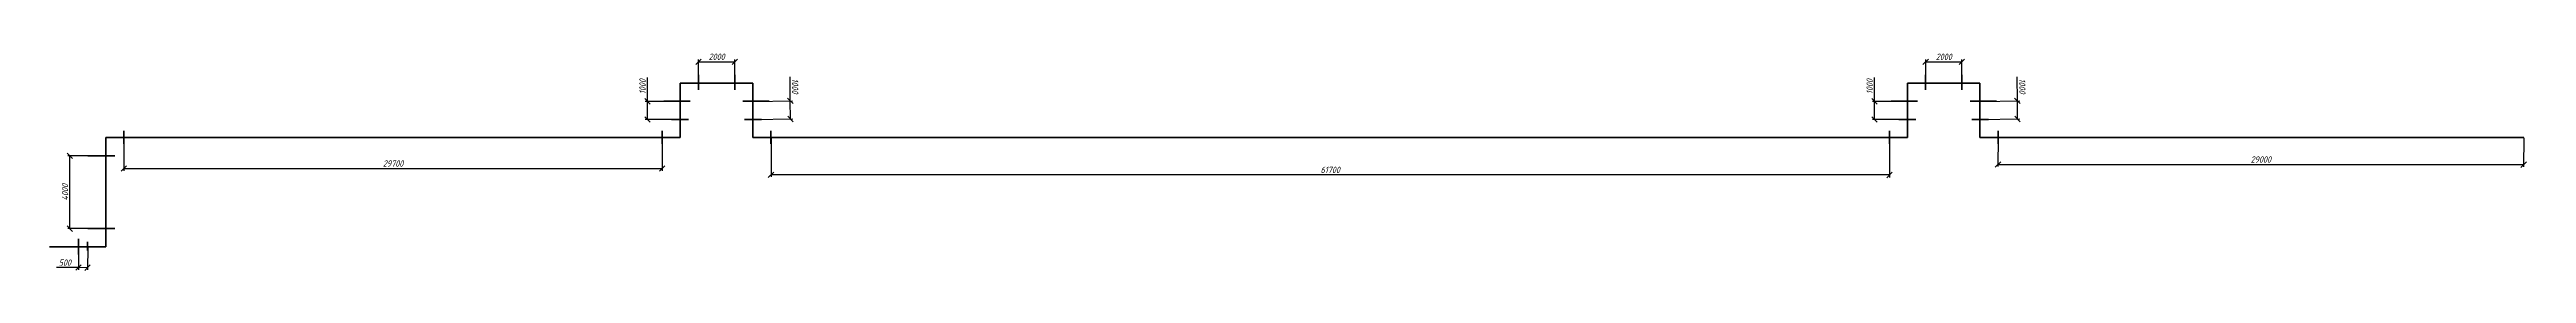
# Model space of a CAD drawing. Header units: millimetres. Extents: x 1114 to 8235, y 637 to 5441.
# Drawn here: x 3198 to 4565, y 2496 to 2615 of the extents above; entities that cross this region are included whole.
import ezdxf

# ---------------------------------------------------------------- set-up
doc = ezdxf.new("R2010")
doc.units = ezdxf.units.MM
doc.styles.add('GOST', font='gost.shx', dxfattribs={"oblique": 15})
doc.dimstyles.new('М 1 к 100', dxfattribs={"dimtxt": 3.5, "dimasz": 3, "dimexe": 1.25, "dimexo": 0, "dimgap": 1, "dimtad": 1, "dimdec": 0, "dimlfac": 100, "dimtxsty": 'GOST', "dimblk": 'OBLIQUE', "dimcen": 5, "dimclrd": 256, "dimclre": 256, "dimclrt": 256, "dimazin": 2, "dimtfac": 1, "dimtdec": 0, "dimtmove": 0, "dimatfit": 3, "dimldrblk": 'NONE', "dimfxl": 0, "dimlwd": -1, "dimlwe": -1, "dimarcsym": 0})

msp = doc.modelspace()

# ---------------------------------------------------------------- blocks, each defined once
blk = doc.blocks.new('_Oblique')
at = {"color": 0, "linetype": 'ByBlock', "lineweight": -2}
blk.add_line((-0.5, -0.5), (0.5, 0.5), dxfattribs=at)
blk = doc.blocks.new('*D295')
at = {"transparency": 16777216}
for p, q in [((3214.5, 2508.6), (3214.4, 2495.8)), ((3219.5, 2508.5), (3219.4, 2495.8)), ((3214.4, 2497.1), (3202.3, 2497.1)), ((3219.4, 2497), (3214.4, 2497.1))]:
    blk.add_line(p, q, dxfattribs=at)
at = {"layer": 'Defpoints', "color": 0, "lineweight": 35, "transparency": 16777216}
for p in [(3214.5, 2508.6), (3219.5, 2508.5), (3214.4, 2497.1)]:
    blk.add_point(p, dxfattribs=at)
at = {"transparency": 16777216, "xscale": 3, "yscale": 3, "zscale": 3}
for p, rotation in [((3214.4, 2497.1), 179.8070591155527), ((3219.4, 2497), 359.8070591155528)]:
    blk.add_blockref('_Oblique', p, dxfattribs=dict(at, rotation=rotation))
at = {"lineweight": 35, "transparency": 16777216, "insert": (3206.9, 2499.8), "char_height": 3.5, "attachment_point": 5, "rotation": 359.8071, "style": 'GOST'}
blk.add_mtext('500', dxfattribs=at)
blk = doc.blocks.new('_None')
blk = doc.blocks.new('*D296')
at = {"transparency": 16777216}
for p, q in [((3229.5, 2558.5), (3208.5, 2558.5)), ((3209.7, 2518.5), (3209.7, 2558.5)), ((3229.5, 2518.5), (3208.5, 2518.5))]:
    blk.add_line(p, q, dxfattribs=at)
at = {"layer": 'Defpoints', "color": 0, "lineweight": 35, "transparency": 16777216}
for p in [(3209.7, 2558.5), (3229.5, 2558.5), (3229.5, 2518.5)]:
    blk.add_point(p, dxfattribs=at)
at = {"transparency": 16777216, "xscale": 3, "yscale": 3, "zscale": 3}
for p, rotation in [((3209.7, 2558.5), 90), ((3209.7, 2518.5), 270)]:
    blk.add_blockref('_Oblique', p, dxfattribs=dict(at, rotation=rotation))
at = {"lineweight": 35, "transparency": 16777216, "insert": (3207, 2538.5), "char_height": 3.5, "attachment_point": 5, "rotation": 90, "style": 'GOST'}
blk.add_mtext('4000', dxfattribs=at)
blk = doc.blocks.new('*D297')
at = {"transparency": 16777216}
for p, q in [((3528.3, 2588.5), (3528.3, 2601.7)), ((3546.5, 2588.5), (3527.1, 2588.5)), ((3528.3, 2578.5), (3528.3, 2588.5)), ((3546.5, 2578.5), (3527.1, 2578.5))]:
    blk.add_line(p, q, dxfattribs=at)
at = {"layer": 'Defpoints', "color": 0, "lineweight": 35, "transparency": 16777216}
for p in [(3528.3, 2588.5), (3546.5, 2588.5), (3546.5, 2578.5)]:
    blk.add_point(p, dxfattribs=at)
at = {"transparency": 16777216, "xscale": 3, "yscale": 3, "zscale": 3}
for p, rotation in [((3528.3, 2588.5), 90), ((3528.3, 2578.5), 270)]:
    blk.add_blockref('_Oblique', p, dxfattribs=dict(at, rotation=rotation))
at = {"lineweight": 35, "transparency": 16777216, "insert": (3525.6, 2596.6), "char_height": 3.5, "attachment_point": 5, "rotation": 90, "style": 'GOST'}
blk.add_mtext('1000', dxfattribs=at)
blk = doc.blocks.new('*D298')
at = {"transparency": 16777216}
for p, q in [((3556.5, 2598.5), (3556.5, 2611.5)), ((3556.5, 2610.2), (3576.5, 2610.2)), ((3576.5, 2598.5), (3576.5, 2611.5))]:
    blk.add_line(p, q, dxfattribs=at)
at = {"layer": 'Defpoints', "color": 0, "lineweight": 35, "transparency": 16777216}
for p in [(3576.5, 2610.2), (3556.5, 2598.5), (3576.5, 2598.5)]:
    blk.add_point(p, dxfattribs=at)
at = {"transparency": 16777216, "xscale": 3, "yscale": 3, "zscale": 3, "rotation": 180}
blk.add_blockref('_Oblique', (3556.5, 2610.2), dxfattribs=at)
at = {"transparency": 16777216, "xscale": 3, "yscale": 3, "zscale": 3}
blk.add_blockref('_Oblique', (3576.5, 2610.2), dxfattribs=at)
at = {"lineweight": 35, "transparency": 16777216, "insert": (3566.5, 2613), "char_height": 3.5, "attachment_point": 5, "style": 'GOST'}
blk.add_mtext('2000', dxfattribs=at)
blk = doc.blocks.new('*D299')
at = {"transparency": 16777216}
for p, q in [((3607.1, 2588.8), (3607, 2602)), ((3586.5, 2588.5), (3608.4, 2588.8)), ((3607.2, 2578.8), (3607.1, 2588.8)), ((3586.6, 2578.5), (3608.5, 2578.8))]:
    blk.add_line(p, q, dxfattribs=at)
at = {"layer": 'Defpoints', "color": 0, "lineweight": 35, "transparency": 16777216}
for p in [(3586.5, 2588.5), (3586.6, 2578.5), (3607.2, 2578.8)]:
    blk.add_point(p, dxfattribs=at)
at = {"transparency": 16777216, "xscale": 3, "yscale": 3, "zscale": 3}
for p, rotation in [((3607.1, 2588.8), 90.66701232161404), ((3607.2, 2578.8), 270.667012321614)]:
    blk.add_blockref('_Oblique', p, dxfattribs=dict(at, rotation=rotation))
at = {"lineweight": 35, "transparency": 16777216, "insert": (3609.8, 2596.9), "char_height": 3.5, "attachment_point": 5, "rotation": 270.667, "style": 'GOST'}
blk.add_mtext('1000', dxfattribs=at)
blk = doc.blocks.new('*D300')
at = {"transparency": 16777216}
for p, q in [((3239.5, 2568.7), (3239.5, 2550.3)), ((3536.5, 2568.7), (3536.5, 2550.3)), ((3239.5, 2551.6), (3536.5, 2551.6))]:
    blk.add_line(p, q, dxfattribs=at)
at = {"layer": 'Defpoints', "color": 0, "lineweight": 35, "transparency": 16777216}
for p in [(3239.5, 2568.7), (3536.5, 2568.7), (3536.5, 2551.6)]:
    blk.add_point(p, dxfattribs=at)
at = {"transparency": 16777216, "xscale": 3, "yscale": 3, "zscale": 3, "rotation": 180}
blk.add_blockref('_Oblique', (3239.5, 2551.6), dxfattribs=at)
at = {"transparency": 16777216, "xscale": 3, "yscale": 3, "zscale": 3}
blk.add_blockref('_Oblique', (3536.5, 2551.6), dxfattribs=at)
at = {"lineweight": 35, "transparency": 16777216, "insert": (3388, 2554.3), "char_height": 3.5, "attachment_point": 5, "style": 'GOST'}
blk.add_mtext('29700', dxfattribs=at)
blk = doc.blocks.new('*D301')
at = {"transparency": 16777216}
for p, q in [((4205.3, 2588.5), (4205.3, 2601.7)), ((4223.5, 2588.5), (4204.1, 2588.5)), ((4205.3, 2578.5), (4205.3, 2588.5)), ((4223.5, 2578.5), (4204.1, 2578.5))]:
    blk.add_line(p, q, dxfattribs=at)
at = {"layer": 'Defpoints', "color": 0, "lineweight": 35, "transparency": 16777216}
for p in [(4205.3, 2588.5), (4223.5, 2588.5), (4223.5, 2578.5)]:
    blk.add_point(p, dxfattribs=at)
at = {"transparency": 16777216, "xscale": 3, "yscale": 3, "zscale": 3}
for p, rotation in [((4205.3, 2588.5), 90), ((4205.3, 2578.5), 270)]:
    blk.add_blockref('_Oblique', p, dxfattribs=dict(at, rotation=rotation))
at = {"lineweight": 35, "transparency": 16777216, "insert": (4202.6, 2596.6), "char_height": 3.5, "attachment_point": 5, "rotation": 90, "style": 'GOST'}
blk.add_mtext('1000', dxfattribs=at)
blk = doc.blocks.new('*D302')
at = {"transparency": 16777216}
for p, q in [((4233.5, 2598.5), (4233.5, 2611.5)), ((4233.5, 2610.2), (4253.5, 2610.2)), ((4253.5, 2598.5), (4253.5, 2611.5))]:
    blk.add_line(p, q, dxfattribs=at)
at = {"layer": 'Defpoints', "color": 0, "lineweight": 35, "transparency": 16777216}
for p in [(4253.5, 2610.2), (4233.5, 2598.5), (4253.5, 2598.5)]:
    blk.add_point(p, dxfattribs=at)
at = {"transparency": 16777216, "xscale": 3, "yscale": 3, "zscale": 3, "rotation": 180}
blk.add_blockref('_Oblique', (4233.5, 2610.2), dxfattribs=at)
at = {"transparency": 16777216, "xscale": 3, "yscale": 3, "zscale": 3}
blk.add_blockref('_Oblique', (4253.5, 2610.2), dxfattribs=at)
at = {"lineweight": 35, "transparency": 16777216, "insert": (4243.5, 2613), "char_height": 3.5, "attachment_point": 5, "style": 'GOST'}
blk.add_mtext('2000', dxfattribs=at)
blk = doc.blocks.new('*D303')
at = {"transparency": 16777216}
for p, q in [((4284.1, 2588.8), (4284, 2602)), ((4263.5, 2588.5), (4285.4, 2588.8)), ((4284.2, 2578.8), (4284.1, 2588.8)), ((4263.6, 2578.5), (4285.5, 2578.8))]:
    blk.add_line(p, q, dxfattribs=at)
at = {"layer": 'Defpoints', "color": 0, "lineweight": 35, "transparency": 16777216}
for p in [(4263.5, 2588.5), (4263.6, 2578.5), (4284.2, 2578.8)]:
    blk.add_point(p, dxfattribs=at)
at = {"transparency": 16777216, "xscale": 3, "yscale": 3, "zscale": 3}
for p, rotation in [((4284.1, 2588.8), 90.66701232161404), ((4284.2, 2578.8), 270.667012321614)]:
    blk.add_blockref('_Oblique', p, dxfattribs=dict(at, rotation=rotation))
at = {"lineweight": 35, "transparency": 16777216, "insert": (4286.8, 2596.9), "char_height": 3.5, "attachment_point": 5, "rotation": 270.667, "style": 'GOST'}
blk.add_mtext('1000', dxfattribs=at)
blk = doc.blocks.new('*D304')
at = {"transparency": 16777216}
for p, q in [((4273.5, 2568.7), (4273.4, 2552.6)), ((4563.5, 2568.5), (4563.4, 2552.4)), ((4273.4, 2553.8), (4563.4, 2553.7))]:
    blk.add_line(p, q, dxfattribs=at)
at = {"layer": 'Defpoints', "color": 0, "lineweight": 35, "transparency": 16777216}
for p in [(4273.5, 2568.7), (4563.5, 2568.5), (4563.4, 2553.7)]:
    blk.add_point(p, dxfattribs=at)
at = {"transparency": 16777216, "xscale": 3, "yscale": 3, "zscale": 3}
for p, rotation in [((4273.4, 2553.8), 179.9697581829088), ((4563.4, 2553.7), 359.9697581829088)]:
    blk.add_blockref('_Oblique', p, dxfattribs=dict(at, rotation=rotation))
at = {"lineweight": 35, "transparency": 16777216, "insert": (4418.4, 2556.5), "char_height": 3.5, "attachment_point": 5, "rotation": 359.9698, "style": 'GOST'}
blk.add_mtext('29000', dxfattribs=at)
blk = doc.blocks.new('*D305')
at = {"transparency": 16777216}
for p, q in [((3596.5, 2568.7), (3596.5, 2546.9)), ((4213.5, 2568.5), (4213.5, 2546.7)), ((4213.5, 2548), (3596.5, 2548.1))]:
    blk.add_line(p, q, dxfattribs=at)
at = {"layer": 'Defpoints', "color": 0, "lineweight": 35, "transparency": 16777216}
for p in [(3596.5, 2568.7), (4213.5, 2568.5), (3596.5, 2548.1)]:
    blk.add_point(p, dxfattribs=at)
at = {"transparency": 16777216, "xscale": 3, "yscale": 3, "zscale": 3}
for p, rotation in [((3596.5, 2548.1), 179.9857858547958), ((4213.5, 2548), 359.9857858547959)]:
    blk.add_blockref('_Oblique', p, dxfattribs=dict(at, rotation=rotation))
at = {"lineweight": 35, "transparency": 16777216, "insert": (3905, 2550.8), "char_height": 3.5, "attachment_point": 5, "rotation": 359.9858, "style": 'GOST'}
blk.add_mtext('61700', dxfattribs=at)

# ---------------------------------------------------------------- dimensions: what is measured, and where the dimension line sits
at = {"color": 18, "lineweight": 35, "true_color": 0x000000}
for p1, p2, distance, picture, middle in [((3556.456, 2598.542), (3576.456, 2598.542), 11.696, '*D298', (3566.456, 2612.988)), ((4233.456, 2598.542), (4253.456, 2598.542), 11.696, '*D302', (4243.456, 2612.988)), ((3546.456, 2578.542), (3546.456, 2588.542), 18.154, '*D297', (3525.552, 2596.639)), ((4223.456, 2578.542), (4223.456, 2588.542), 18.154, '*D301', (4202.552, 2596.639)), ((3229.456, 2518.542), (3229.456, 2558.542), 19.735, '*D296', (3206.972, 2538.542)), ((3239.456, 2568.695), (3536.456, 2568.695), -17.118, '*D300', (3387.956, 2554.327)), ((4213.456, 2568.542), (3596.456, 2568.695), 20.592, '*D305', (3904.952, 2550.777)), ((4273.456, 2568.695), (4563.456, 2568.542), -14.878, '*D304', (4418.45, 2556.491)), ((3219.456, 2508.542), (3214.456, 2508.559), 11.501, '*D295', (3206.877, 2499.833))]:
    dim = msp.add_aligned_dim(p1=p1, p2=p2, distance=distance, dimstyle='М 1 к 100', dxfattribs=at)
    dim.commit()
    dim.dimension.update_dxf_attribs({"geometry": picture, "text_midpoint": middle})
for base, p1, p2, picture, middle in [((3607.22, 2578.782), (3586.456, 2588.542), (3586.573, 2578.542), '*D299', (3607.01, 2596.878)), ((4284.22, 2578.782), (4263.456, 2588.542), (4263.573, 2578.542), '*D303', (4284.01, 2596.878))]:
    dim = msp.add_linear_dim(base=base, p1=p1, p2=p2, angle=270.667012, dimstyle='М 1 к 100', dxfattribs=at)
    dim.commit()
    dim.dimension.update_dxf_attribs({"geometry": picture, "text_midpoint": middle, "dimtype": 161})

# ---------------------------------------------------------------- linework, layer by layer
at = {"color": 18, "lineweight": 35, "true_color": 0x000000}
for p, q in [((3546.456, 2568.542), (3546.456, 2598.542)), ((3546.456, 2598.542), (3586.456, 2598.542)), ((3586.456, 2598.542), (3546.456, 2598.542)), ((3556.456, 2603.029), (3556.456, 2594.898)), ((3576.456, 2603.029), (3576.456, 2594.898)), ((3586.456, 2568.542), (3586.456, 2598.542)), ((4223.456, 2568.542), (4223.456, 2598.542)), ((4223.456, 2598.542), (4263.456, 2598.542)), ((4263.456, 2598.542), (4223.456, 2598.542)), ((4233.456, 2603.029), (4233.456, 2594.898)), ((4253.456, 2603.029), (4253.456, 2594.898)), ((4263.456, 2568.542), (4263.456, 2598.542)), ((3551.933, 2588.542), (3537.419, 2588.542)), ((3580.98, 2588.542), (3595.494, 2588.542)), ((4228.933, 2588.542), (4214.419, 2588.542)), ((4257.98, 2588.542), (4272.494, 2588.542)), ((3239.456, 2572.311), (3239.456, 2565.079)), ((3536.456, 2572.311), (3536.456, 2565.079)), ((3551.008, 2578.542), (3541.671, 2578.542)), ((3581.904, 2578.542), (3591.241, 2578.542)), ((3596.456, 2572.311), (3596.456, 2565.079)), ((4213.456, 2572.311), (4213.456, 2565.079)), ((4228.008, 2578.542), (4218.671, 2578.542)), ((4258.904, 2578.542), (4268.241, 2578.542)), ((4273.456, 2572.311), (4273.456, 2565.079)), ((3234.559, 2558.542), (3219.525, 2558.542)), ((3229.456, 2508.542), (3229.456, 2568.542)), ((3229.456, 2568.542), (3546.456, 2568.542)), ((3586.456, 2568.542), (4223.456, 2568.542)), ((4263.456, 2568.542), (4563.456, 2568.542)), ((3234.559, 2518.542), (3219.525, 2518.542)), ((3198.456, 2508.542), (3229.456, 2508.542)), ((3214.456, 2512.894), (3214.456, 2504.224)), ((3219.456, 2511.203), (3219.456, 2506.384))]:
    msp.add_line(p, q, dxfattribs=at)

msp.set_redraw_order([(e.dxf.handle, doc.entitydb.next_handle()) for e in msp.query("TEXT MTEXT ATTDEF DIMENSION ARC_DIMENSION")])  # texts and dimensions are drawn at this point

doc.saveas('drawing.dxf')
